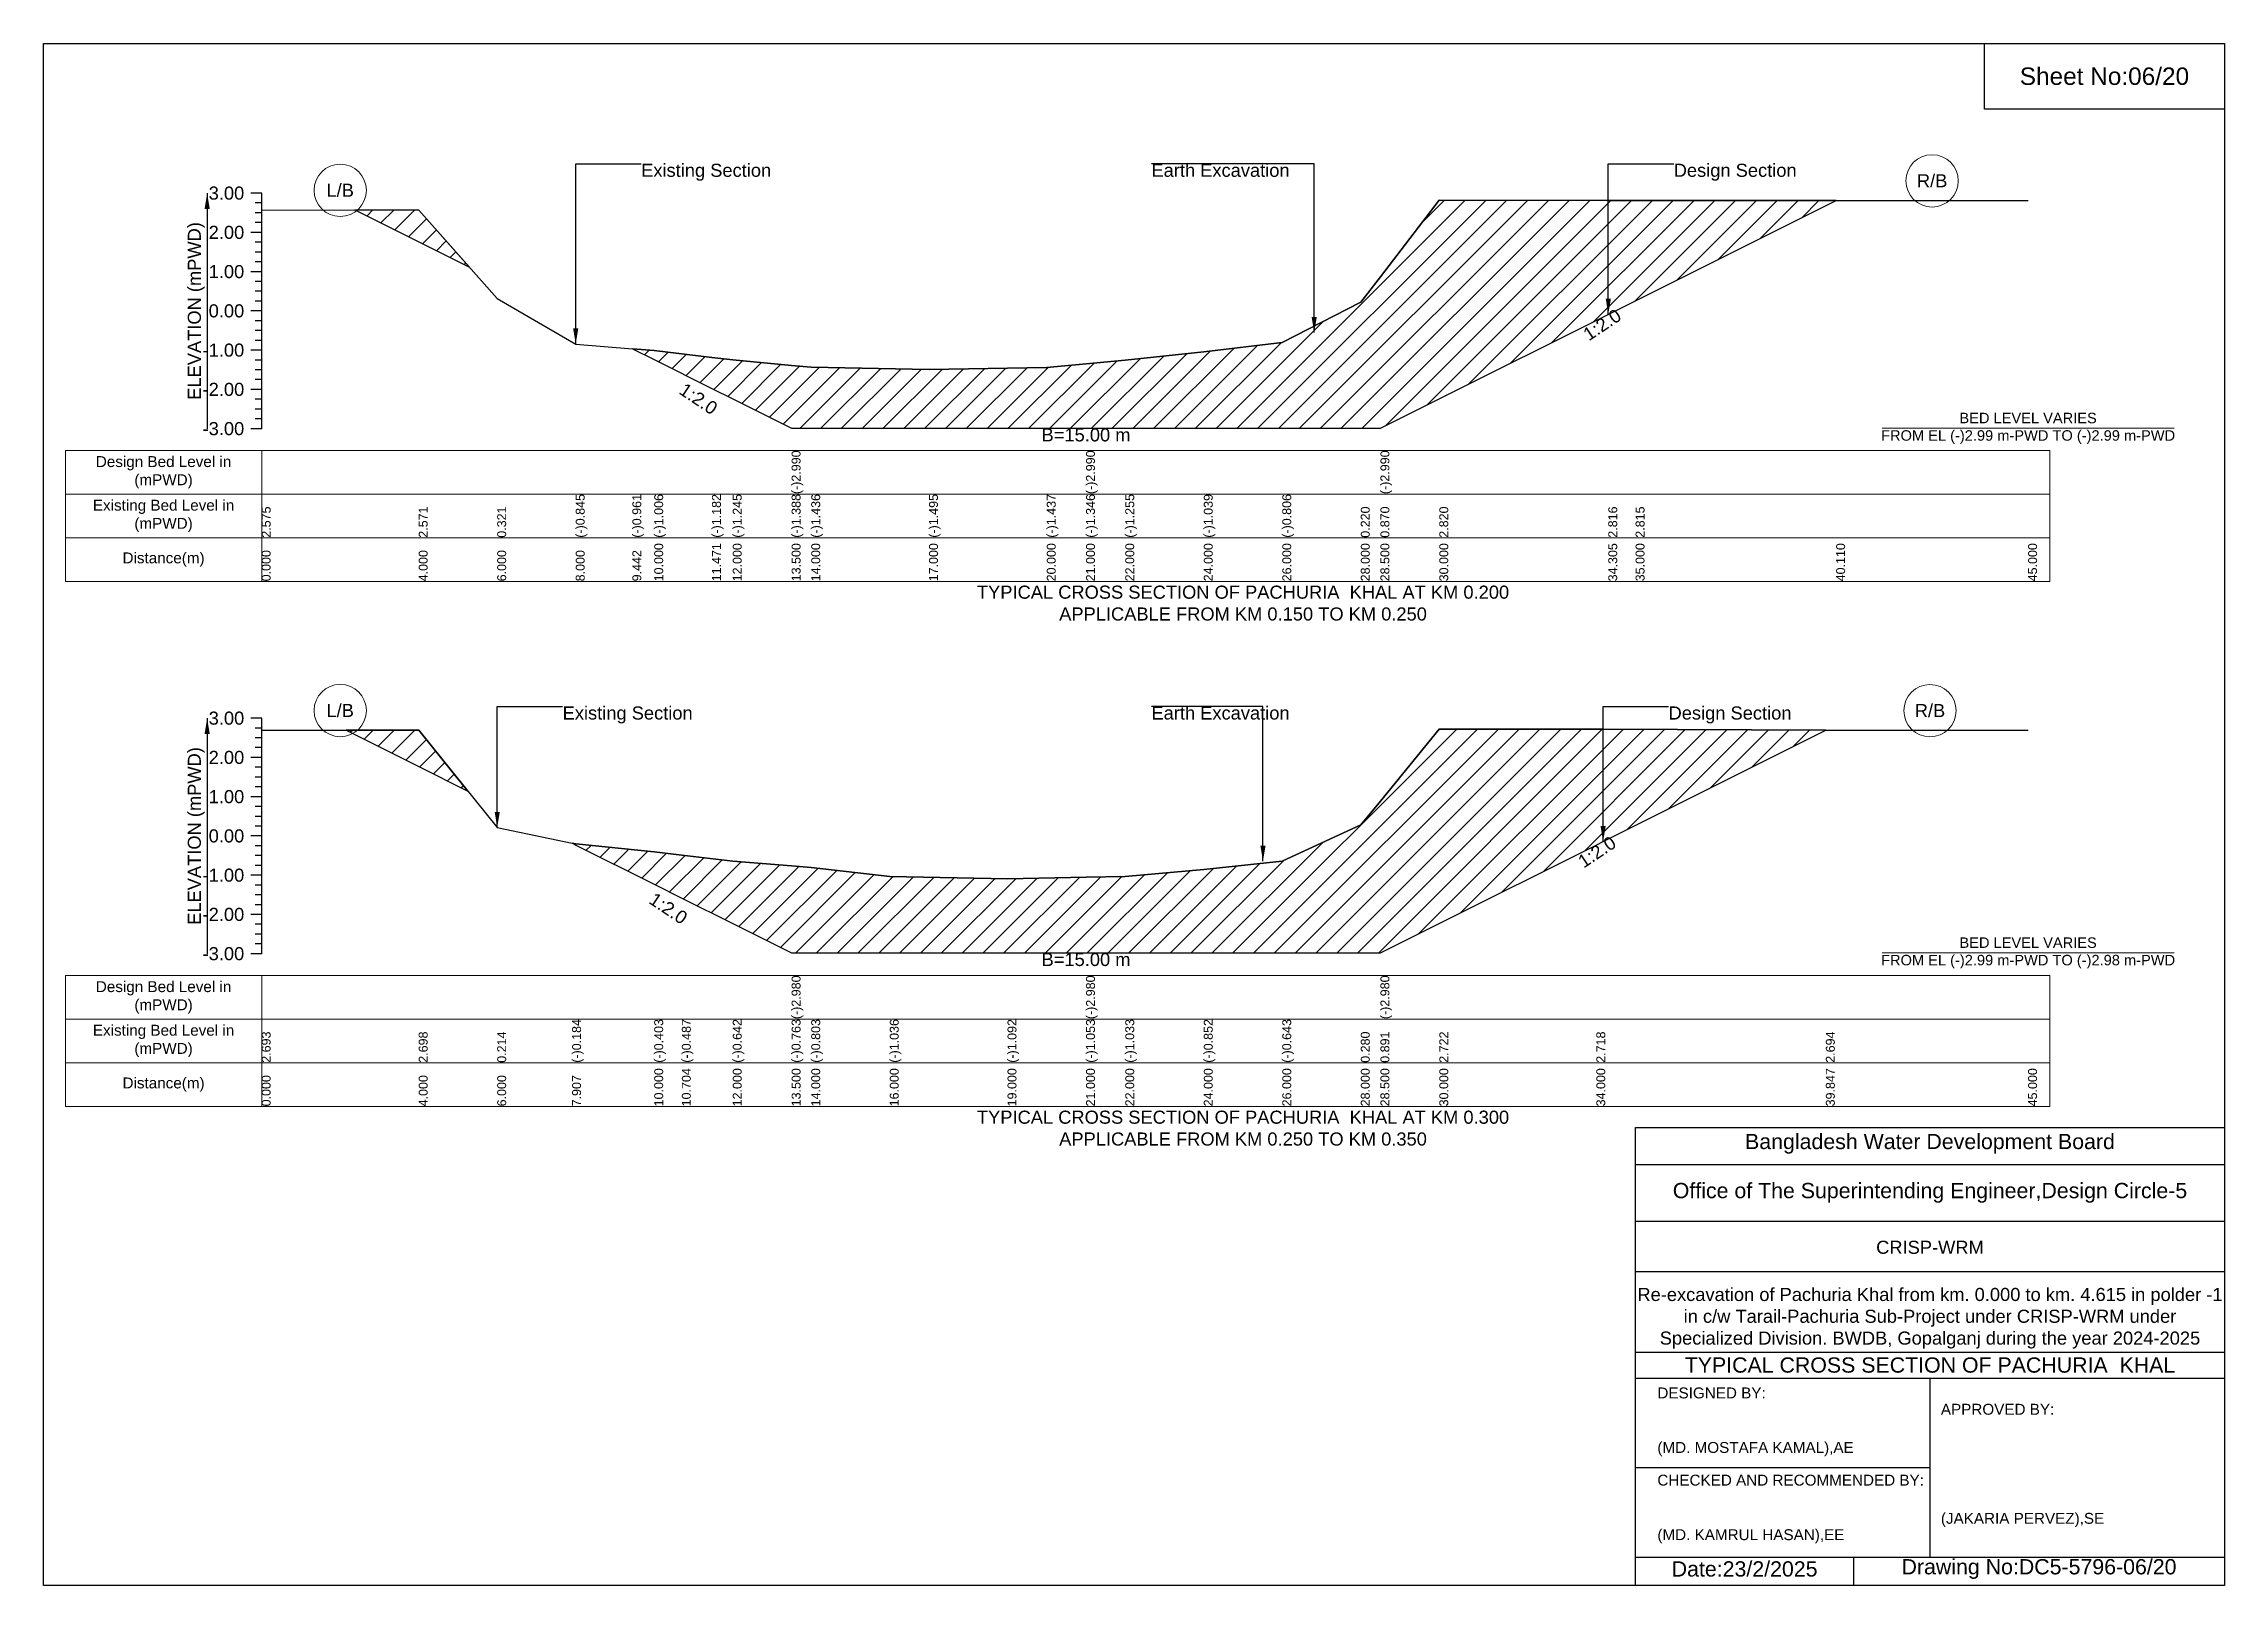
# Model space of a CAD drawing. Header units: inches. Extents: x 91000 to 388000, y -12099 to 0.
# Drawn here: x 150000 to 158000, y -5656 to 0 of the extents above; entities that cross this region are included whole.
import ezdxf

# ---------------------------------------------------------------- set-up
doc = ezdxf.new("R2010")
doc.units = ezdxf.units.IN
doc.header["$LTSCALE"] = 7
doc.header["$MEASUREMENT"] = 0
for name, color, linetype, lineweight in [('Cross section Data Border', 7, 'Continuous', 9), ('Cross Section Labels', 7, 'Continuous', 9), ('Existing_Bed_Level for Xsection', 7, 'Continuous', 25)]:
    doc.layers.add(name, color=color, linetype=linetype, lineweight=lineweight)
doc.styles.get("Standard").update_dxf_attribs({"font": 'arial.ttf'})
doc.dimstyles.get("Standard").update_dxf_attribs({"dimtxt": 0.18, "dimasz": 0.18, "dimexe": 0.18, "dimexo": 0.0625, "dimgap": 0.09, "dimtad": 0, "dimtih": 1, "dimtoh": 1, "dimdec": 4, "dimzin": 0, "dimdsep": 46, "dimtxsty": 'Standard', "dimcen": 0.09, "dimadec": 0, "dimazin": 0, "dimtfac": 1, "dimtdec": 4, "dimtofl": 0, "dimtmove": 0, "dimatfit": 3, "dimfxl": 1, "dimtolj": 1, "dimtzin": 0, "dimarcsym": 0})

msp = doc.modelspace()

# ---------------------------------------------------------------- texts
at = {"attachment_point": 5}
for s, insert, char_height in [('Sheet No:06/20', (157560, -120), 64), ('Bangladesh Water Development Board', (156920, -4036), 56), ('Office of The Superintending Engineer,Design Circle-5', (156920, -4216), 56)]:
    msp.add_mtext(s, dxfattribs=dict(at, insert=insert, char_height=char_height))
for s, insert, char_height, width, attachment_point in [('CRISP-WRM', (156920, -4416), 48, 2240, 5), ('Re-excavation of Pachuria Khal from km. 0.000 to km. 4.615 in polder -1  in c/w Tarail-Pachuria Sub-Project under CRISP-WRM under Specialized Division. BWDB, Gopalganj during the year 2024-2025', (156920, -4676), 48, 2160, 5), ('TYPICAL CROSS SECTION OF PACHURIA  KHAL', (156920, -4848), 56, 2240, 5), ('DESIGNED BY:^J^J^J(MD. MOSTAFA KAMAL),AE', (155920, -5056), 40, 1120, 4), ('APPROVED BY:^J^J^J^J^J^J(JAKARIA PERVEZ),SE', (156960, -5216), 40, 1120, 4), ('CHECKED AND RECOMMENDED BY:^J^J^J(MD. KAMRUL HASAN),EE', (155920, -5376), 40, 1120, 4), ('Date:23/2/2025 ', (156240, -5596), 56, 1120, 5), ('Drawing No:DC5-5796-06/20', (157320, -5596), 56, 1760, 5)]:
    msp.add_mtext(s, dxfattribs=dict(insert=insert, char_height=char_height, width=width, attachment_point=attachment_point))
at = {"layer": 'Cross section Data Border', "char_height": 40, "width": 640, "attachment_point": 5}
for s, insert in [('Design Bed Level in (mPWD)', (150440, -1572.7)), ('Existing Bed Level in (mPWD)', (150440, -1732.7)), ('Distance(m)', (150440, -1892.7)), ('Design Bed Level in (mPWD)', (150440, -3498.8)), ('Existing Bed Level in (mPWD)', (150440, -3658.8)), ('Distance(m)', (150440, -3818.8))]:
    msp.add_mtext(s, dxfattribs=dict(at, insert=insert))
at = {"layer": 'Cross Section Labels'}
for s, insert, char_height, attachment_point in [('Existing Section', (152192, -440.7), 48, 1), ('Earth Excavation', (154064, -440.7), 48, 1), ('Design Section', (155979.9, -440.7), 48, 1), ('R/B', (156927.9, -503.4), 48, 5), ('L/B', (151088, -538.2), 48, 5), ('BED LEVEL VARIES ^JFROM EL (-)2.99 m-PWD TO (-)2.99 m-PWD', (157280, -1411.3), 38.4, 5), ('B=15.00 m', (153824, -1411.3), 48, 2), ('TYPICAL CROSS SECTION OF PACHURIA  KHAL AT KM 0.200^JAPPLICABLE FROM KM 0.150 TO KM 0.250', (154400, -2052.7), 48, 5), ('L/B', (151088, -2446.6), 48, 5), ('Existing Section', (151904, -2431.6), 48, 1), ('Earth Excavation', (154064, -2431.6), 48, 1), ('Design Section', (155961, -2431.6), 48, 1), ('R/B', (156920, -2447), 48, 5), ('BED LEVEL VARIES ^JFROM EL (-)2.99 m-PWD TO (-)2.98 m-PWD', (157280, -3335.9), 38.4, 5), ('B=15.00 m', (153824, -3335.9), 48, 2), ('TYPICAL CROSS SECTION OF PACHURIA  KHAL AT KM 0.300^JAPPLICABLE FROM KM 0.250 TO KM 0.350', (154400, -3978.8), 48, 5)]:
    msp.add_mtext(s, dxfattribs=dict(at, insert=insert, char_height=char_height, attachment_point=attachment_point))
at = {"layer": 'Cross Section Labels', "char_height": 48, "attachment_point": 2}
for insert, rotation in [((155703.9, -1011.3), 33.69007), ((152415.8, -1283.2), 326.30993), ((155685, -2945.4), 33.69007), ((152305.3, -3152.5), 326.30993)]:
    msp.add_mtext('1:2.0', dxfattribs=dict(at, insert=insert, rotation=rotation))
at = {"layer": 'Existing_Bed_Level for Xsection', "char_height": 48, "attachment_point": 6}
for s, insert in [('3.00', (150736, -548.7)), ('2.00', (150736, -692.7)), ('1.00', (150736, -836.7)), ('0.00', (150736, -980.7)), ('-1.00', (150736, -1124.7)), ('-2.00', (150736, -1268.7)), ('-3.00', (150736, -1412.7)), ('3.00', (150736, -2474.8)), ('2.00', (150736, -2618.8)), ('1.00', (150736, -2762.8)), ('0.00', (150736, -2906.8)), ('-1.00', (150736, -3050.8)), ('-2.00', (150736, -3194.8)), ('-3.00', (150736, -3338.8))]:
    msp.add_mtext(s, dxfattribs=dict(at, insert=insert))
at = {"layer": 'Existing_Bed_Level for Xsection', "rotation": 90}
for s, insert, char_height, attachment_point in [('ELEVATION (mPWD)', (150560, -980.7), 48, 5), ('(-)2.990', (152744, -1652.7), 32.8, 1), ('(-)2.990', (153824, -1652.7), 32.8, 1), ('(-)2.990', (154904, -1652.7), 32.8, 1), ('(-)0.845', (151952, -1812.7), 32.8, 1), ('(-)0.961', (152159.7, -1812.7), 32.8, 1), ('(-)1.006', (152240, -1812.7), 32.8, 1), ('(-)1.182', (152451.8, -1812.7), 32.8, 1), ('(-)1.245', (152528, -1812.7), 32.8, 1), ('(-)1.388', (152744, -1812.7), 32.8, 1), ('(-)1.436', (152816, -1812.7), 32.8, 1), ('(-)1.495', (153248, -1812.7), 32.8, 1), ('(-)1.437', (153680, -1812.7), 32.8, 1), ('(-)1.346', (153824, -1812.7), 32.8, 1), ('(-)1.255', (153968, -1812.7), 32.8, 1), ('(-)1.039', (154256, -1812.7), 32.8, 1), ('(-)0.806', (154544, -1812.7), 32.8, 1), ('2.575', (150800, -1812.7), 32.8, 1), ('2.571', (151376, -1812.7), 32.8, 1), ('0.321', (151664, -1812.7), 32.8, 1), ('0.220', (154832, -1812.7), 32.8, 1), ('0.870', (154904, -1812.7), 32.8, 1), ('2.820', (155120, -1812.7), 32.8, 1), ('2.816', (155739.9, -1812.7), 32.8, 1), ('2.815', (155840, -1812.7), 32.8, 1), ('10.000', (152240, -1972.7), 32.8, 1), ('11.471', (152451.8, -1972.7), 32.8, 1), ('12.000', (152528, -1972.7), 32.8, 1), ('13.500', (152744, -1972.7), 32.8, 1), ('14.000', (152816, -1972.7), 32.8, 1), ('17.000', (153248, -1972.7), 32.8, 1), ('20.000', (153680, -1972.7), 32.8, 1), ('21.000', (153824, -1972.7), 32.8, 1), ('22.000', (153968, -1972.7), 32.8, 1), ('24.000', (154256, -1972.7), 32.8, 1), ('26.000', (154544, -1972.7), 32.8, 1), ('28.000', (154832, -1972.7), 32.8, 1), ('28.500', (154904, -1972.7), 32.8, 1), ('30.000', (155120, -1972.7), 32.8, 1), ('34.305', (155739.9, -1972.7), 32.8, 1), ('35.000', (155840, -1972.7), 32.8, 1), ('40.110', (156575.8, -1972.7), 32.8, 1), ('45.000', (157280, -1972.7), 32.8, 1), ('0.000', (150800, -1972.7), 32.8, 1), ('4.000', (151376, -1972.7), 32.8, 1), ('6.000', (151664, -1972.7), 32.8, 1), ('8.000', (151952, -1972.7), 32.8, 1), ('9.442', (152159.7, -1972.7), 32.8, 1), ('ELEVATION (mPWD)', (150560, -2906.8), 48, 5), ('(-)2.980', (152744, -3578.8), 32.8, 1), ('(-)2.980', (153824, -3578.8), 32.8, 1), ('(-)2.980', (154904, -3578.8), 32.8, 1), ('(-)0.184', (151938.7, -3738.8), 32.8, 1), ('(-)0.403', (152240, -3738.8), 32.8, 1), ('(-)0.487', (152341.3, -3738.8), 32.8, 1), ('(-)0.642', (152528, -3738.8), 32.8, 1), ('(-)0.763', (152744, -3738.8), 32.8, 1), ('(-)0.803', (152816, -3738.8), 32.8, 1), ('(-)1.036', (153104, -3738.8), 32.8, 1), ('(-)1.092', (153536, -3738.8), 32.8, 1), ('(-)1.053', (153824, -3738.8), 32.8, 1), ('(-)1.033', (153968, -3738.8), 32.8, 1), ('(-)0.852', (154256, -3738.8), 32.8, 1), ('(-)0.643', (154544, -3738.8), 32.8, 1), ('2.693', (150800, -3738.8), 32.8, 1), ('2.698', (151376, -3738.8), 32.8, 1), ('0.214', (151664, -3738.8), 32.8, 1), ('0.280', (154832, -3738.8), 32.8, 1), ('0.891', (154904, -3738.8), 32.8, 1), ('2.722', (155120, -3738.8), 32.8, 1), ('2.718', (155696, -3738.8), 32.8, 1), ('2.694', (156538, -3738.8), 32.8, 1), ('10.704', (152341.3, -3898.8), 32.8, 1), ('0.000', (150800, -3898.8), 32.8, 1), ('4.000', (151376, -3898.8), 32.8, 1), ('6.000', (151664, -3898.8), 32.8, 1), ('7.907', (151938.7, -3898.8), 32.8, 1), ('10.000', (152240, -3898.8), 32.8, 1), ('12.000', (152528, -3898.8), 32.8, 1), ('13.500', (152744, -3898.8), 32.8, 1), ('14.000', (152816, -3898.8), 32.8, 1), ('16.000', (153104, -3898.8), 32.8, 1), ('19.000', (153536, -3898.8), 32.8, 1), ('21.000', (153824, -3898.8), 32.8, 1), ('22.000', (153968, -3898.8), 32.8, 1), ('24.000', (154256, -3898.8), 32.8, 1), ('26.000', (154544, -3898.8), 32.8, 1), ('28.000', (154832, -3898.8), 32.8, 1), ('28.500', (154904, -3898.8), 32.8, 1), ('30.000', (155120, -3898.8), 32.8, 1), ('34.000', (155696, -3898.8), 32.8, 1), ('39.847', (156538, -3898.8), 32.8, 1), ('45.000', (157280, -3898.8), 32.8, 1)]:
    msp.add_mtext(s, dxfattribs=dict(at, insert=insert, char_height=char_height, attachment_point=attachment_point))

# ---------------------------------------------------------------- hatches: boundary and pattern name
at = {"layer": 'Existing_Bed_Level for Xsection'}
h = msp.add_hatch(dxfattribs=at)
h.set_pattern_fill('ANSI31', color=256, scale=432, style=0)
h.paths.add_polyline_path([(151142, -610.3), (151376, -727.3), (151562.9, -820.7), (151376, -610.5)])
h = msp.add_hatch(dxfattribs=at)
h.set_pattern_fill('ANSI31', color=256, scale=432, style=0)
h.paths.add_polyline_path([(152159.7, -1119.1), (152240, -1159.3), (152451.8, -1265.2), (152528, -1303.3), (152744, -1411.3), (152816, -1411.3), (153248, -1411.3), (153680, -1411.3), (153824, -1411.3), (153968, -1411.3), (154256, -1411.3), (154544, -1411.3), (154832, -1411.3), (154904, -1411.3), (155120, -1303.3), (155739.9, -993.3), (155840, -943.3), (156575.8, -575.4), (155840, -575.4), (155739.9, -575.3), (155120, -574.6), (154904, -855.4), (154832, -949), (154544, -1096.8), (154256, -1130.3), (153968, -1161.4), (153824, -1174.5), (153680, -1187.6), (153248, -1196), (152816, -1187.5), (152744, -1180.6), (152528, -1160), (152451.8, -1150.9), (152240, -1125.6)])
h = msp.add_hatch(dxfattribs=at)
h.set_pattern_fill('ANSI31', color=256, scale=432, style=0)
h.paths.add_polyline_path([(151109.4, -2518.6), (151376, -2651.9), (151556.1, -2741.9), (151376, -2518.2)])
h = msp.add_hatch(dxfattribs=at)
h.set_pattern_fill('ANSI31', color=256, scale=432, style=0)
h.paths.add_polyline_path([(151938.7, -2933.2), (151952, -2939.9), (152240, -3083.9), (152341.3, -3134.5), (152528, -3227.9), (152744, -3335.9), (152816, -3335.9), (153104, -3335.9), (153536, -3335.9), (153824, -3335.9), (153968, -3335.9), (154256, -3335.9), (154544, -3335.9), (154832, -3335.9), (154904, -3335.9), (155120, -3227.9), (155696, -2939.9), (155721, -2927.4), (156538, -2518.9), (155721, -2515.5), (155696, -2515.4), (155120, -2514.8), (154904, -2778.5), (154832, -2866.4), (154544, -2999.3), (154256, -3029.4), (153968, -3055.5), (153824, -3058.3), (153536, -3064), (153104, -3055.9), (152816, -3022.4), (152744, -3016.6), (152528, -2999.2), (152341.3, -2976.9), (152240, -2964.8), (151952, -2936)])

# ---------------------------------------------------------------- linework, layer by layer
for points in [[(150000, 0), (158000, 0), (158000, -5656), (150000, -5656)], [(157120, 0), (158000, 0), (158000, -240), (157120, -240)]]:
    msp.add_lwpolyline(points, close=True)
for points in [[(155840, -5656), (155840, -3976), (158000, -3976)], [(155840, -4112), (158000, -4112)], [(155840, -4320), (158000, -4320)], [(155840, -4504), (158000, -4504)], [(155840, -4800), (158000, -4800)], [(155840, -4896), (158000, -4896)], [(156920, -4896), (156920, -5552)], [(155840, -5224), (156920, -5224)], [(155840, -5552), (158000, -5552)], [(156640, -5552), (156640, -5656)]]:
    msp.add_lwpolyline(points)
at = {"layer": 'Cross section Data Border'}
for points in [[(150080, -1492.7), (157360, -1492.7), (157360, -1972.7), (150080, -1972.7)], [(150080, -3418.8), (157360, -3418.8), (157360, -3898.8), (150080, -3898.8)]]:
    msp.add_lwpolyline(points, close=True, dxfattribs=at)
for points in [[(150800, -1492.7), (150800, -1972.7)], [(150080, -1652.7), (157360, -1652.7)], [(150080, -1812.7), (157360, -1812.7)], [(150800, -3418.8), (150800, -3898.8)], [(150080, -3578.8), (157360, -3578.8)], [(150080, -3738.8), (157360, -3738.8)]]:
    msp.add_lwpolyline(points, dxfattribs=at)
at = {"layer": 'Cross Section Labels'}
for points in [[(156744.2, -1411.3), (157815.8, -1411.3)], [(156744.2, -3335.9), (157815.8, -3335.9)]]:
    msp.add_lwpolyline(points, dxfattribs=at)
for centre in [(151088, -538.2), (156927.9, -503.4), (151088, -2446.6), (156920, -2447)]:
    msp.add_circle(centre, 96, dxfattribs=at)
at = {"layer": 'Existing_Bed_Level for Xsection'}
for points in [[(150800, -548.7), (150760, -548.7)], [(150800, -1412.7), (150800, -1268.7), (150800, -1124.7), (150800, -980.7), (150800, -836.7), (150800, -692.7), (150800, -548.7)], [(150800, -584.7), (150776, -584.7)], [(150800, -620.7), (150776, -620.7)], [(150800, -609.9), (151376, -610.5), (151664, -934.5), (151952, -1102.4), (152159.7, -1119.1), (152240, -1125.6), (152451.8, -1150.9), (152528, -1160), (152744, -1180.6), (152744, -1180.6), (152816, -1187.5), (153248, -1196), (153680, -1187.6), (153824, -1174.5), (153824, -1174.5), (153968, -1161.4), (154256, -1130.3), (154544, -1096.8), (154832, -949), (154904, -855.4), (154904, -855.4), (155120, -574.6), (155739.9, -575.3), (155840, -575.4), (156575.8, -575.4), (157280, -575.4)], [(150800, -692.7), (150760, -692.7)], [(150800, -656.7), (150776, -656.7)], [(150800, -728.7), (150776, -728.7)], [(150800, -764.7), (150776, -764.7)], [(150800, -836.7), (150760, -836.7)], [(150800, -800.7), (150776, -800.7)], [(150800, -872.7), (150776, -872.7)], [(150800, -908.7), (150776, -908.7)], [(150800, -944.7), (150776, -944.7)], [(150800, -980.7), (150760, -980.7)], [(150800, -1016.7), (150776, -1016.7)], [(150800, -1052.7), (150776, -1052.7)], [(150800, -1088.7), (150776, -1088.7)], [(150800, -1124.7), (150760, -1124.7)], [(150800, -1160.7), (150776, -1160.7)], [(150800, -1196.7), (150776, -1196.7)], [(150800, -1268.7), (150760, -1268.7)], [(150800, -1232.7), (150776, -1232.7)], [(150800, -1304.7), (150776, -1304.7)], [(150800, -1340.7), (150776, -1340.7)], [(150800, -1412.7), (150760, -1412.7)], [(150800, -1376.7), (150776, -1376.7)], [(150800, -2474.8), (150760, -2474.8)], [(150800, -3338.8), (150800, -3194.8), (150800, -3050.8), (150800, -2906.8), (150800, -2762.8), (150800, -2618.8), (150800, -2474.8)], [(150800, -2510.8), (150776, -2510.8)], [(150800, -2546.8), (150776, -2546.8)], [(150800, -2519), (151376, -2518.2), (151664, -2875.9), (151938.7, -2933.2), (151952, -2936), (152240, -2964.8), (152341.3, -2976.9), (152528, -2999.2), (152744, -3016.6), (152744, -3016.6), (152816, -3022.4), (153104, -3055.9), (153536, -3064), (153824, -3058.3), (153824, -3058.3), (153968, -3055.5), (154256, -3029.4), (154544, -2999.3), (154832, -2866.4), (154904, -2778.5), (154904, -2778.5), (155120, -2514.8), (155696, -2515.4), (155721, -2515.5), (156538, -2518.9), (156560, -2519), (157280, -2519)], [(150800, -2618.8), (150760, -2618.8)], [(150800, -2582.8), (150776, -2582.8)], [(150800, -2654.8), (150776, -2654.8)], [(150800, -2690.8), (150776, -2690.8)], [(150800, -2762.8), (150760, -2762.8)], [(150800, -2726.8), (150776, -2726.8)], [(150800, -2798.8), (150776, -2798.8)], [(150800, -2834.8), (150776, -2834.8)], [(150800, -2870.8), (150776, -2870.8)], [(150800, -2906.8), (150760, -2906.8)], [(150800, -2942.8), (150776, -2942.8)], [(150800, -2978.8), (150776, -2978.8)], [(150800, -3014.8), (150776, -3014.8)], [(150800, -3050.8), (150760, -3050.8)], [(150800, -3086.8), (150776, -3086.8)], [(150800, -3194.8), (150760, -3194.8)], [(150800, -3122.8), (150776, -3122.8)], [(150800, -3158.8), (150776, -3158.8)], [(150800, -3230.8), (150776, -3230.8)], [(150800, -3266.8), (150776, -3266.8)], [(150800, -3338.8), (150760, -3338.8)], [(150800, -3302.8), (150776, -3302.8)]]:
    msp.add_lwpolyline(points, dxfattribs=at)
for points in [[(151142, -610.3), (151376, -727.3), (151562.9, -820.7), (151376, -610.5)], [(152159.7, -1119.1), (152159.7, -1119.1), (152240, -1159.3), (152451.8, -1265.2), (152528, -1303.3), (152744, -1411.3), (152744, -1411.3), (152816, -1411.3), (153248, -1411.3), (153680, -1411.3), (153824, -1411.3), (153824, -1411.3), (153968, -1411.3), (154256, -1411.3), (154544, -1411.3), (154832, -1411.3), (154904, -1411.3), (154904, -1411.3), (155120, -1303.3), (155739.9, -993.3), (155840, -943.3), (156575.8, -575.4), (156575.8, -575.4), (156575.8, -575.4), (155840, -575.4), (155739.9, -575.3), (155120, -574.6), (154904, -855.4), (154904, -855.4), (154832, -949), (154544, -1096.8), (154256, -1130.3), (153968, -1161.4), (153824, -1174.5), (153824, -1174.5), (153680, -1187.6), (153248, -1196), (152816, -1187.5), (152744, -1180.6), (152744, -1180.6), (152528, -1160), (152451.8, -1150.9), (152240, -1125.6), (152159.7, -1119.1)], [(151109.4, -2518.6), (151376, -2651.9), (151556.1, -2741.9), (151376, -2518.2)], [(151938.7, -2933.2), (151938.7, -2933.2), (151952, -2939.9), (152240, -3083.9), (152341.3, -3134.5), (152528, -3227.9), (152744, -3335.9), (152744, -3335.9), (152816, -3335.9), (153104, -3335.9), (153536, -3335.9), (153824, -3335.9), (153824, -3335.9), (153968, -3335.9), (154256, -3335.9), (154544, -3335.9), (154832, -3335.9), (154904, -3335.9), (154904, -3335.9), (155120, -3227.9), (155696, -2939.9), (155721, -2927.4), (156538, -2518.9), (155721, -2515.5), (155696, -2515.4), (155120, -2514.8), (154904, -2778.5), (154904, -2778.5), (154832, -2866.4), (154544, -2999.3), (154256, -3029.4), (153968, -3055.5), (153824, -3058.3), (153824, -3058.3), (153536, -3064), (153104, -3055.9), (152816, -3022.4), (152744, -3016.6), (152744, -3016.6), (152528, -2999.2), (152341.3, -2976.9), (152240, -2964.8), (151952, -2936), (151938.7, -2933.2)]]:
    msp.add_lwpolyline(points, close=True, dxfattribs=at)

msp.set_redraw_order([(e.dxf.handle, doc.entitydb.next_handle()) for e in msp.query("TEXT MTEXT ATTDEF DIMENSION ARC_DIMENSION")])  # texts and dimensions are drawn at this point

# ---------------------------------------------------------------- leaders
at = {"layer": 'Cross Section Labels', "annotation_type": 0, "has_hookline": 1}
for points, hookline_direction, text_width in [([(151952, -1102.4), (151952, -440.7), (152191.9, -440.7)], 0, 467.2), ([(154661, -1060.1), (154661, -440.7), (154064.1, -440.7)], 1, 497), ([(155739.9, -993.3), (155739.9, -440.7), (155979.8, -440.7)], 0, 441.2), ([(151664, -2875.9), (151664, -2431.6), (151903.9, -2431.6)], 0, 467.2), ([(154473.1, -2999.8), (154473.1, -2431.6), (154064.1, -2431.6)], 1, 497), ([(155721, -2927.4), (155721, -2431.6), (155960.9, -2431.6)], 0, 441.2)]:
    msp.add_leader(points, dimstyle='Standard', override={"dimasz": 57.6}, dxfattribs=dict(at, hookline_direction=hookline_direction, text_width=text_width))
at = {"layer": 'Existing_Bed_Level for Xsection'}
for points in [[(150600, -548.7), (150600, -1412.7)], [(150600, -2474.8), (150600, -3338.8)]]:
    msp.add_leader(points, dimstyle='Standard', override={"dimasz": 57.6}, dxfattribs=at)

doc.saveas('drawing.dxf')
